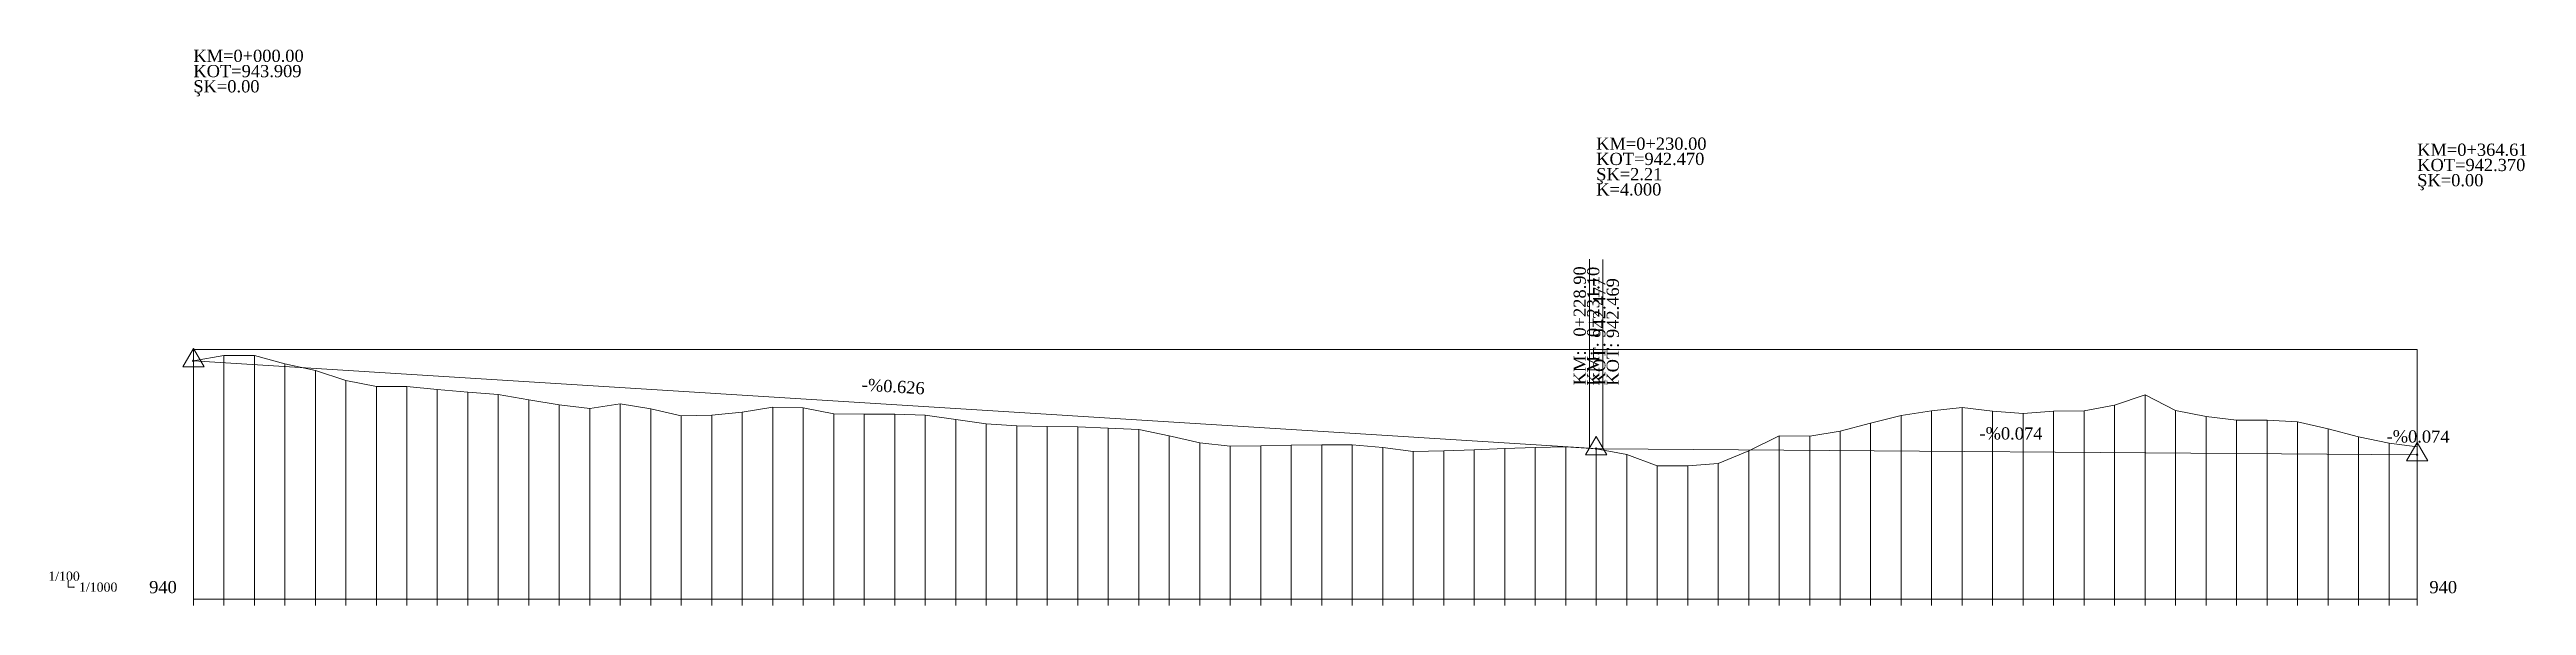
# Model space of a CAD drawing. Header units: metres. Extents: x 478603 to 489313, y 4282657 to 4289463.
# Drawn here: x 484147.2 to 484553.4, y 4285707.1 to 4285798.2 of the extents above; entities that cross this region are included whole.
import ezdxf

# ---------------------------------------------------------------- set-up
doc = ezdxf.new("R2010")
doc.units = ezdxf.units.M
for name, color, linetype, lineweight in [('PL_SEMBOL', 7, 'Continuous', 0), ('PR_ALINMAN', 1, 'Continuous', 0), ('PR_ENK_EKSEN1', 5, 'Continuous', 0), ('PR_ENK_EKSEN1D', 1, 'Continuous', 0), ('PR_KIYAS', 153, 'Continuous', 0), ('PR_KURP_TF', 4, 'Continuous', 0), ('PR_KURP_TO', 96, 'Continuous', 0), ('PR_OLCEK', 1, 'Continuous', 0), ('PR_PROFIL', 153, 'Continuous', 0), ('PR_TANJANT', 30, 'Continuous', 0)]:
    doc.layers.add(name, color=color, linetype=linetype, lineweight=lineweight)
doc.styles.get("Standard").update_dxf_attribs({"font": 'times.ttf'})

msp = doc.modelspace()

# ---------------------------------------------------------------- texts
at = {"layer": 'PR_ALINMAN'}
for s, p in [('KM=0+000.00', (484170.83, 4285796.19)), ('KOT=943.909', (484170.83, 4285793.69)), ('ŞK=0.00', (484170.83, 4285791.19)), ('KM=0+230.00', (484400.83, 4285781.79)), ('KM=0+364.61', (484535.44, 4285780.8)), ('KOT=942.470', (484400.83, 4285779.29)), ('ŞK=2.21', (484400.83, 4285776.79)), ('KOT=942.370', (484535.44, 4285778.3)), ('ŞK=0.00', (484535.44, 4285775.8)), ('K=4.000', (484400.83, 4285774.29))]:
    msp.add_text(s, height=2, dxfattribs=at).set_placement(p)
for s, rotation, p in [('-%0.626', 356.4189, (484280.37, 4285742.33)), ('-%0.074', 359.5759, (484463.66, 4285734.33)), ('-%0.074', 359.5759, (484530.41, 4285733.83))]:
    msp.add_text(s, height=2, rotation=rotation, dxfattribs=at).set_placement(p)
at = {"layer": 'PR_KURP_TF'}
for s, p in [('KM:   0+231.10', (484401.34, 4285743.12)), ('KOT: 942.469', (484404.54, 4285743.12))]:
    msp.add_text(s, height=2, rotation=90, dxfattribs=at).set_placement(p)
at = {"layer": 'PR_KURP_TO'}
for s, p in [('KM:   0+228.90', (484399.13, 4285743.19)), ('KOT: 942.477', (484402.33, 4285743.19))]:
    msp.add_text(s, height=2, rotation=90, dxfattribs=at).set_placement(p)
at = {"layer": 'PR_OLCEK'}
for s, p in [('1/100', (484147.05, 4285711.15)), ('1/1000', (484152.08, 4285709.35))]:
    msp.add_text(s, height=1.5, dxfattribs=at).set_placement(p)
at = {"layer": 'PR_PROFIL'}
for p in [(484163.58, 4285709.1), (484537.44, 4285709.1)]:
    msp.add_text('940', height=2, dxfattribs=at).set_placement(p)

# ---------------------------------------------------------------- blocks, each defined once
blk = doc.blocks.new('3')
at = {"layer": 'PL_SEMBOL'}
for p, q in [((0, 2), (-1.75, -1)), ((0.125, 0.125), (-0.125, -0.125)), ((-0.125, 0.125), (0.125, -0.125)), ((1.75, -1), (0, 2)), ((-1.75, -1), (1.75, -1))]:
    blk.add_line(p, q, dxfattribs=at)

# ---------------------------------------------------------------- linework, layer by layer
at = {"layer": 'PR_ALINMAN'}
for p, q in [((484170.83, 4285747.19), (484399.73, 4285732.86)), ((484401.94, 4285732.78), (484535.44, 4285731.8)), ((484535.44, 4285731.8), (484535.44, 4285731.8))]:
    msp.add_line(p, q, dxfattribs=at)
at = {"layer": 'PR_ENK_EKSEN1'}
for p, q in [((484170.83, 4285747.19), (484175.83, 4285748.07)), ((484175.83, 4285748.07), (484180.83, 4285748.07)), ((484180.83, 4285748.07), (484185.83, 4285746.68)), ((484185.83, 4285746.68), (484190.83, 4285745.61)), ((484190.83, 4285745.61), (484195.83, 4285743.98)), ((484195.83, 4285743.98), (484200.83, 4285742.97)), ((484200.83, 4285742.97), (484205.83, 4285742.99)), ((484205.83, 4285742.99), (484210.83, 4285742.5)), ((484210.83, 4285742.5), (484215.83, 4285742.03)), ((484215.83, 4285742.03), (484220.83, 4285741.68)), ((484220.83, 4285741.68), (484225.83, 4285740.79)), ((484485.83, 4285739.93), (484490.83, 4285741.63)), ((484490.83, 4285741.63), (484495.83, 4285739.05)), ((484225.83, 4285740.79), (484230.83, 4285739.97)), ((484230.83, 4285739.97), (484235.83, 4285739.4)), ((484235.83, 4285739.4), (484240.83, 4285740.13)), ((484240.83, 4285740.13), (484245.83, 4285739.35)), ((484245.83, 4285739.35), (484250.83, 4285738.19)), ((484250.83, 4285738.19), (484255.83, 4285738.27)), ((484255.83, 4285738.27), (484260.83, 4285738.8)), ((484260.83, 4285738.8), (484265.83, 4285739.61)), ((484265.83, 4285739.61), (484270.83, 4285739.51)), ((484270.83, 4285739.51), (484275.83, 4285738.49)), ((484275.83, 4285738.49), (484280.83, 4285738.47)), ((484280.83, 4285738.47), (484285.83, 4285738.47)), ((484285.83, 4285738.47), (484290.83, 4285738.26)), ((484290.83, 4285738.26), (484295.83, 4285737.55)), ((484295.83, 4285737.55), (484300.83, 4285736.85)), ((484445.83, 4285736.99), (484450.83, 4285738.24)), ((484450.83, 4285738.24), (484455.83, 4285739)), ((484455.83, 4285739), (484460.83, 4285739.54)), ((484460.83, 4285739.54), (484465.83, 4285738.92)), ((484465.83, 4285738.92), (484470.83, 4285738.54)), ((484470.83, 4285738.54), (484475.83, 4285738.94)), ((484475.83, 4285738.94), (484480.83, 4285739.02)), ((484480.83, 4285739.02), (484485.83, 4285739.93)), ((484495.83, 4285739.05), (484500.83, 4285738.09)), ((484500.83, 4285738.09), (484505.83, 4285737.45)), ((484505.83, 4285737.45), (484510.83, 4285737.45)), ((484510.83, 4285737.45), (484515.83, 4285737.2)), ((484515.83, 4285737.2), (484520.83, 4285736.07)), ((484300.83, 4285736.85), (484305.83, 4285736.53)), ((484305.83, 4285736.53), (484310.83, 4285736.42)), ((484310.83, 4285736.42), (484315.83, 4285736.37)), ((484315.83, 4285736.37), (484320.83, 4285736.15)), ((484320.83, 4285736.15), (484325.83, 4285735.96)), ((484325.83, 4285735.96), (484330.83, 4285734.88)), ((484330.83, 4285734.88), (484335.83, 4285733.73)), ((484335.83, 4285733.73), (484340.83, 4285733.23)), ((484340.83, 4285733.23), (484345.83, 4285733.28)), ((484345.83, 4285733.28), (484350.83, 4285733.36)), ((484350.83, 4285733.36), (484355.83, 4285733.4)), ((484355.83, 4285733.4), (484360.83, 4285733.44)), ((484360.83, 4285733.44), (484365.83, 4285732.98)), ((484365.83, 4285732.98), (484370.83, 4285732.32)), ((484385.83, 4285732.84), (484390.83, 4285732.98)), ((484390.83, 4285732.98), (484395.83, 4285733.08)), ((484395.83, 4285733.08), (484400.83, 4285732.79)), ((484425.83, 4285732.46), (484430.83, 4285734.92)), ((484430.83, 4285734.92), (484435.83, 4285734.85)), ((484435.83, 4285734.85), (484440.83, 4285735.65)), ((484440.83, 4285735.65), (484445.83, 4285736.99)), ((484520.83, 4285736.07), (484525.83, 4285734.74)), ((484525.83, 4285734.74), (484530.83, 4285733.71)), ((484530.83, 4285733.71), (484535.44, 4285733.09)), ((484370.83, 4285732.32), (484375.83, 4285732.45)), ((484375.83, 4285732.45), (484380.83, 4285732.63)), ((484380.83, 4285732.63), (484385.83, 4285732.84)), ((484400.83, 4285732.79), (484405.83, 4285731.84)), ((484405.83, 4285731.84), (484410.83, 4285730)), ((484410.83, 4285730), (484415.83, 4285729.97)), ((484415.83, 4285729.97), (484420.83, 4285730.38)), ((484420.83, 4285730.38), (484425.83, 4285732.46))]:
    msp.add_line(p, q, dxfattribs=at)
at = {"layer": 'PR_ENK_EKSEN1D'}
for p, q in [((484170.83, 4285707.1), (484170.83, 4285747.19)), ((484175.83, 4285707.1), (484175.83, 4285748.07)), ((484180.83, 4285707.1), (484180.83, 4285748.07)), ((484185.83, 4285707.1), (484185.83, 4285746.68)), ((484190.83, 4285707.1), (484190.83, 4285745.61)), ((484195.83, 4285707.1), (484195.83, 4285743.98)), ((484200.83, 4285707.1), (484200.83, 4285742.97)), ((484205.83, 4285707.1), (484205.83, 4285742.99)), ((484210.83, 4285707.1), (484210.83, 4285742.5)), ((484215.83, 4285707.1), (484215.83, 4285742.03)), ((484220.83, 4285707.1), (484220.83, 4285741.68)), ((484490.83, 4285707.1), (484490.83, 4285741.63)), ((484225.83, 4285707.1), (484225.83, 4285740.79)), ((484230.83, 4285707.1), (484230.83, 4285739.97)), ((484235.83, 4285707.1), (484235.83, 4285739.4)), ((484240.83, 4285707.1), (484240.83, 4285740.13)), ((484245.83, 4285707.1), (484245.83, 4285739.35)), ((484250.83, 4285707.1), (484250.83, 4285738.19)), ((484255.83, 4285707.1), (484255.83, 4285738.27)), ((484260.83, 4285707.1), (484260.83, 4285738.8)), ((484265.83, 4285707.1), (484265.83, 4285739.61)), ((484270.83, 4285707.1), (484270.83, 4285739.51)), ((484275.83, 4285707.1), (484275.83, 4285738.49)), ((484280.83, 4285707.1), (484280.83, 4285738.47)), ((484285.83, 4285707.1), (484285.83, 4285738.47)), ((484290.83, 4285707.1), (484290.83, 4285738.26)), ((484295.83, 4285707.1), (484295.83, 4285737.55)), ((484450.83, 4285707.1), (484450.83, 4285738.24)), ((484455.83, 4285707.1), (484455.83, 4285739)), ((484460.83, 4285707.1), (484460.83, 4285739.54)), ((484465.83, 4285707.1), (484465.83, 4285738.92)), ((484470.83, 4285707.1), (484470.83, 4285738.54)), ((484475.83, 4285707.1), (484475.83, 4285738.94)), ((484480.83, 4285707.1), (484480.83, 4285739.02)), ((484485.83, 4285707.1), (484485.83, 4285739.93)), ((484495.83, 4285707.1), (484495.83, 4285739.05)), ((484500.83, 4285707.1), (484500.83, 4285738.09)), ((484505.83, 4285707.1), (484505.83, 4285737.45)), ((484510.83, 4285707.1), (484510.83, 4285737.45)), ((484515.83, 4285707.1), (484515.83, 4285737.2)), ((484300.83, 4285707.1), (484300.83, 4285736.85)), ((484305.83, 4285707.1), (484305.83, 4285736.53)), ((484310.83, 4285707.1), (484310.83, 4285736.42)), ((484315.83, 4285707.1), (484315.83, 4285736.37)), ((484320.83, 4285707.1), (484320.83, 4285736.15)), ((484325.83, 4285707.1), (484325.83, 4285735.96)), ((484330.83, 4285707.1), (484330.83, 4285734.88)), ((484335.83, 4285707.1), (484335.83, 4285733.73)), ((484340.83, 4285707.1), (484340.83, 4285733.23)), ((484345.83, 4285707.1), (484345.83, 4285733.28)), ((484350.83, 4285707.1), (484350.83, 4285733.36)), ((484355.83, 4285707.1), (484355.83, 4285733.4)), ((484360.83, 4285707.1), (484360.83, 4285733.44)), ((484365.83, 4285707.1), (484365.83, 4285732.98)), ((484390.83, 4285707.1), (484390.83, 4285732.98)), ((484395.83, 4285707.1), (484395.83, 4285733.08)), ((484430.83, 4285707.1), (484430.83, 4285734.92)), ((484435.83, 4285707.1), (484435.83, 4285734.85)), ((484440.83, 4285707.1), (484440.83, 4285735.65)), ((484445.83, 4285707.1), (484445.83, 4285736.99)), ((484520.83, 4285707.1), (484520.83, 4285736.07)), ((484525.83, 4285707.1), (484525.83, 4285734.74)), ((484530.83, 4285707.1), (484530.83, 4285733.71)), ((484535.44, 4285707.1), (484535.44, 4285733.09)), ((484370.83, 4285707.1), (484370.83, 4285732.32)), ((484375.83, 4285707.1), (484375.83, 4285732.45)), ((484380.83, 4285707.1), (484380.83, 4285732.63)), ((484385.83, 4285707.1), (484385.83, 4285732.84)), ((484400.83, 4285707.1), (484400.83, 4285732.79)), ((484405.83, 4285707.1), (484405.83, 4285731.84)), ((484410.83, 4285707.1), (484410.83, 4285730)), ((484415.83, 4285707.1), (484415.83, 4285729.97)), ((484420.83, 4285707.1), (484420.83, 4285730.38)), ((484425.83, 4285707.1), (484425.83, 4285732.46))]:
    msp.add_line(p, q, dxfattribs=at)
at = {"layer": 'PR_KIYAS'}
msp.add_line((484170.83, 4285708.1), (484535.44, 4285708.1), dxfattribs=at)
at = {"layer": 'PR_KURP_TF'}
msp.add_line((484401.94, 4285732.78), (484401.94, 4285763.78), dxfattribs=at)
at = {"layer": 'PR_KURP_TO'}
msp.add_line((484399.73, 4285732.86), (484399.73, 4285763.86), dxfattribs=at)
at = {"layer": 'PR_OLCEK'}
for p, q in [((484150.28, 4285711), (484150.33, 4285711.1)), ((484150.33, 4285710.1), (484150.33, 4285711.1)), ((484150.33, 4285711.1), (484150.38, 4285711)), ((484151.33, 4285710.1), (484150.33, 4285710.1)), ((484151.23, 4285710.15), (484151.33, 4285710.1)), ((484151.33, 4285710.1), (484151.23, 4285710.05))]:
    msp.add_line(p, q, dxfattribs=at)
msp.add_point((484170.83, 4285749.07, 944.1), dxfattribs=at)
at = {"layer": 'PR_PROFIL'}
for p, q in [((484170.83, 4285749.07), (484535.44, 4285749.07)), ((484170.83, 4285707.1), (484170.83, 4285749.07)), ((484535.44, 4285707.1), (484535.44, 4285749.07))]:
    msp.add_line(p, q, dxfattribs=at)
at = {"layer": 'PR_TANJANT'}
for p, q in [((484399.73, 4285732.86), (484400.83, 4285732.79)), ((484400.83, 4285732.79), (484401.94, 4285732.78))]:
    msp.add_line(p, q, dxfattribs=at)

# ---------------------------------------------------------------- block references
at = {"layer": 'PR_ALINMAN'}
for p in [(484170.83, 4285747.19), (484400.83, 4285732.79), (484535.44, 4285731.8)]:
    msp.add_blockref('3', p, dxfattribs=at)

msp.set_redraw_order([(e.dxf.handle, doc.entitydb.next_handle()) for e in msp.query("TEXT MTEXT ATTDEF DIMENSION ARC_DIMENSION")])  # texts and dimensions are drawn at this point

doc.saveas('drawing.dxf')
